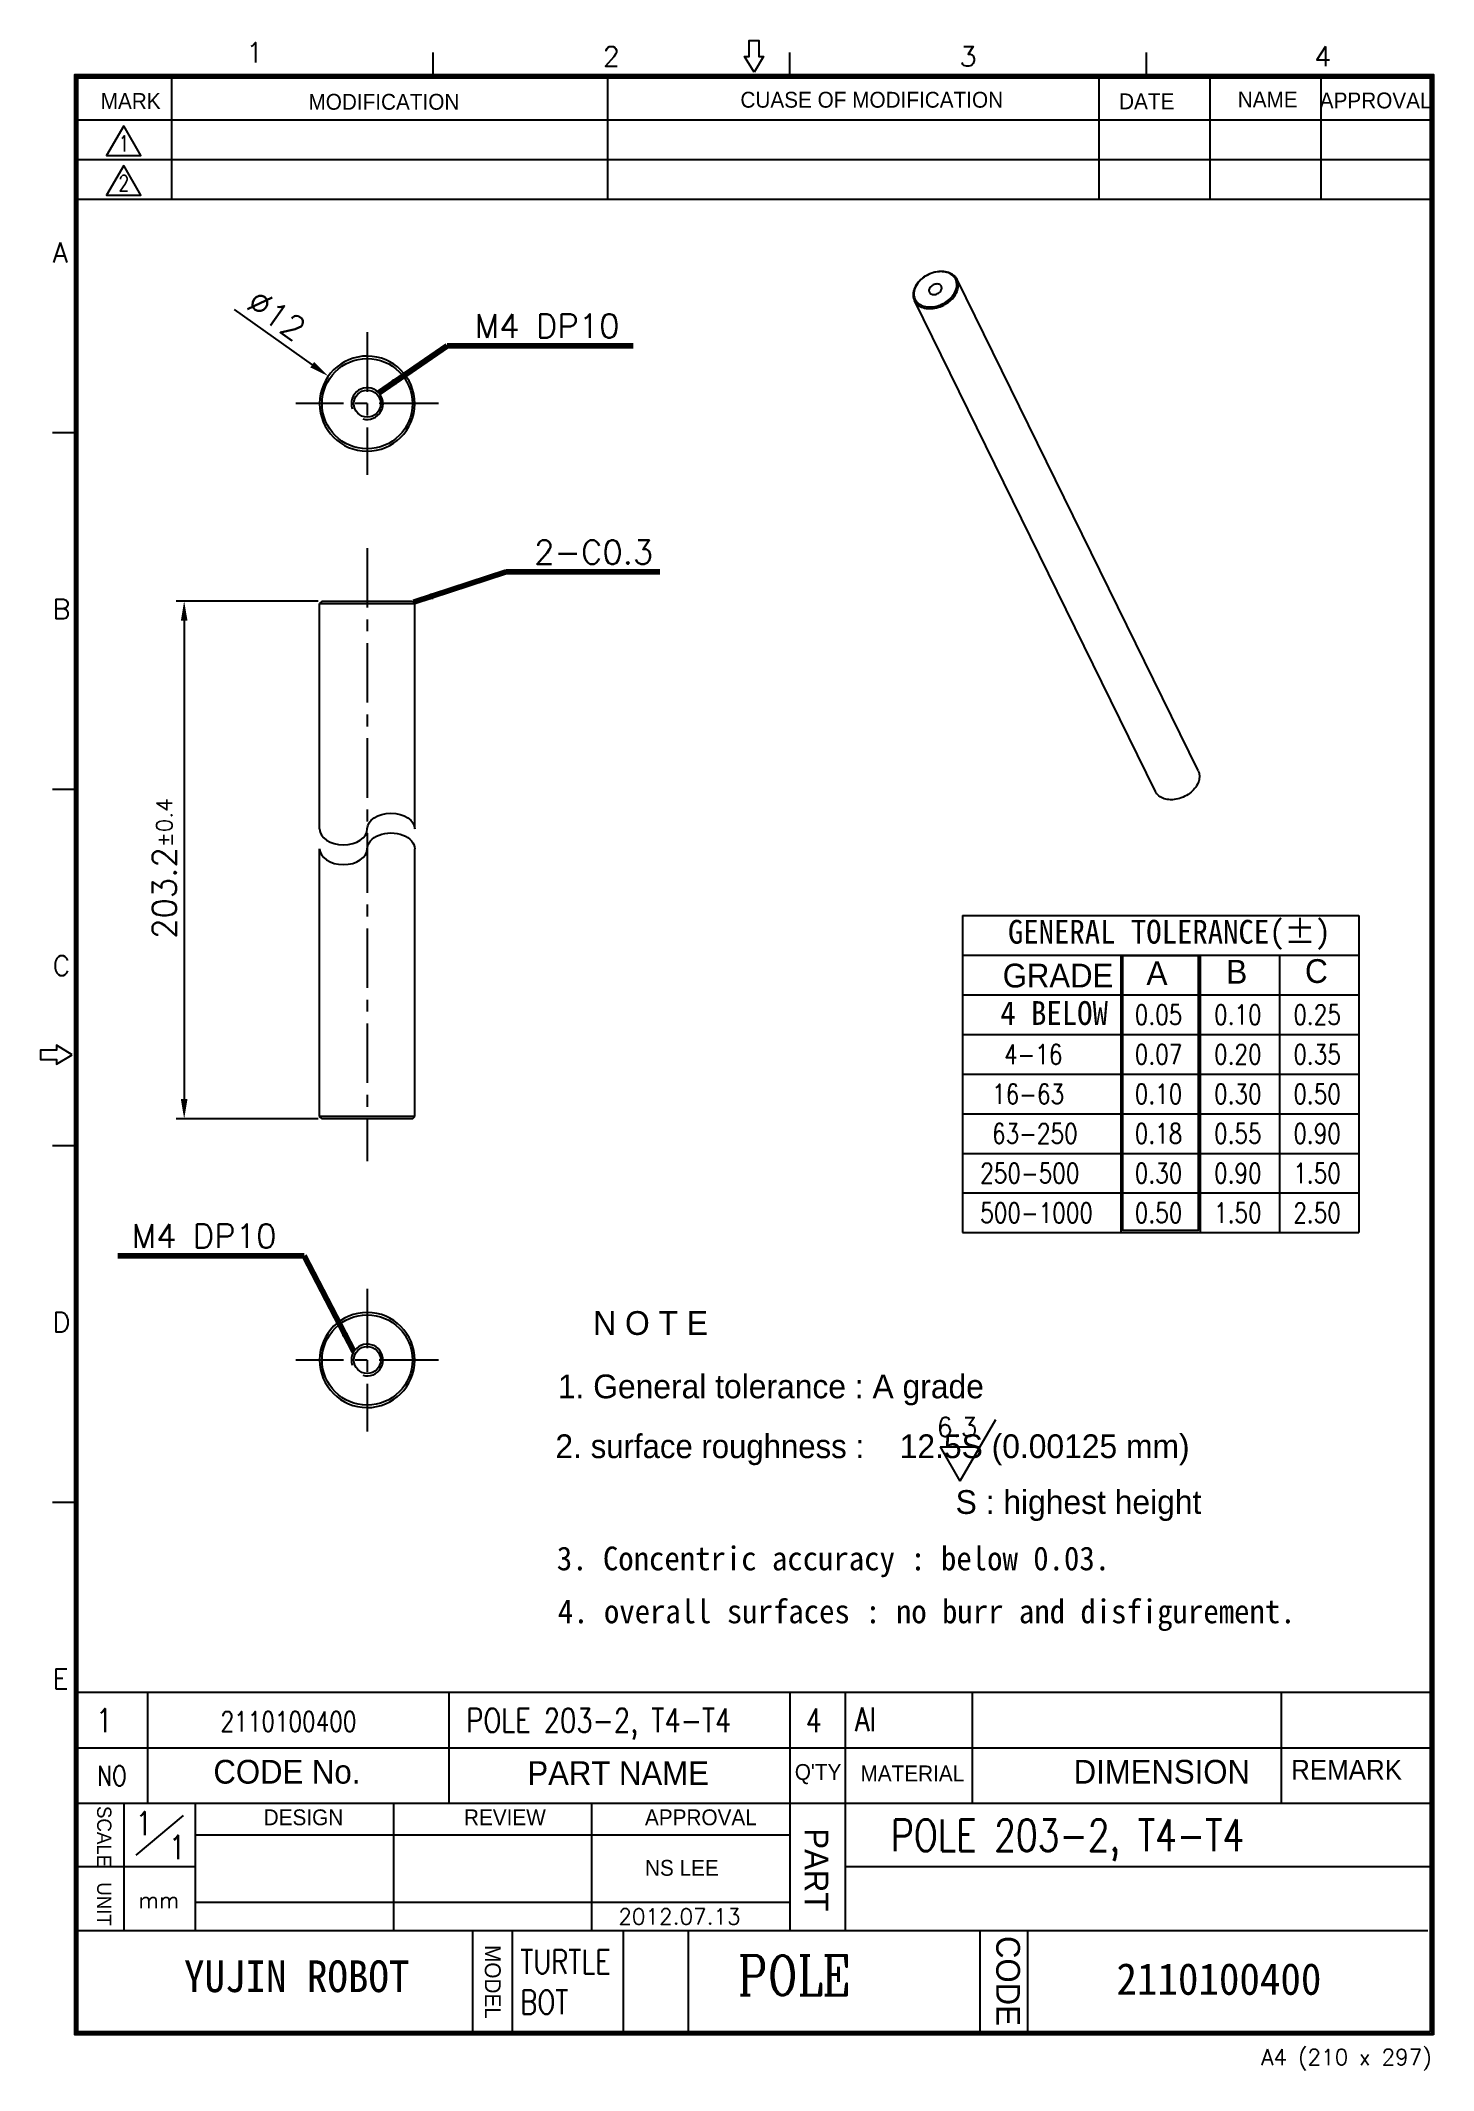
# Model space of a CAD drawing. Extents: x -1998 to 15527, y 57 to 14548.
# Drawn here: x -1116.7 to -941, y 56.7 to 312.9 of the extents above; entities that cross this region are included whole.
import ezdxf
from ezdxf.enums import TextEntityAlignment as Align

# ---------------------------------------------------------------- set-up
doc = ezdxf.new("R2010")
doc.units = 0
doc.header["$LTSCALE"] = 6
doc.header["$MEASUREMENT"] = 0
doc.linetypes.add('CENTER', pattern=[2, 1.25, -0.25, 0.25, -0.25])
doc.layers.get('0').update_dxf_attribs({"linetype": 'CONTINUOUS'})
for name, color, linetype in [('CEN', 1, 'CENTER'), ('DIM', 4, 'CONTINUOUS'), ('FOM', 3, 'CONTINUOUS'), ('TXT', 2, 'CONTINUOUS')]:
    doc.layers.add(name, color=color, linetype=linetype)
doc.styles.add('F', font='romans', dxfattribs={"width": 0.8, "bigfont": 'hl'})
doc.styles.add('GHS', font='romans', dxfattribs={"bigfont": 'ghs'})
doc.styles.add('H3', font='romans', dxfattribs={"width": 0.8, "height": 3, "bigfont": 'hl'})
doc.styles.add('H4', font='romans', dxfattribs={"width": 0.8, "height": 4, "bigfont": 'hl'})
doc.styles.add('ROMANC', font='romanc', dxfattribs={"width": 0.8, "height": 5})
doc.styles.get("Standard").update_dxf_attribs({"font": 'txt', "width": 0.8})
doc.dimstyles.get("Standard").update_dxf_attribs({"dimtxt": 0.18, "dimasz": 0.18, "dimexe": 0.18, "dimexo": 0.0625, "dimgap": 0.09, "dimtad": 0, "dimtih": 1, "dimtoh": 1, "dimdec": 4, "dimzin": 0, "dimdsep": 46, "dimtxsty": 'Standard', "dimcen": 0.09, "dimadec": 0, "dimazin": 0, "dimtfac": 1, "dimtdec": 4, "dimtofl": 0, "dimtmove": 0, "dimatfit": 3, "dimfxl": 0, "dimtolj": 1, "dimtzin": 0, "dimarcsym": 0})

msp = doc.modelspace()

# ---------------------------------------------------------------- texts
at = {"layer": 'DIM', "style": 'GHS'}
msp.add_text('2012.07.13', height=2, dxfattribs=at).set_placement((-1043.84, 75.17))
at = {"layer": 'DIM', "style": 'ROMANC', "width": 0.8}
msp.add_text('POLE', height=5, dxfattribs=at).set_placement((-1028.77, 66.25))
at = {"layer": 'DIM', "style": 'GHS'}
for s, insert, char_height, attachment_point in [('{\\fGulim|b0|i0|c129|p50;MARK}', (-1109.14, 306.29), 2, 1), ('{\\fGulim|b0|i0|c129|p50;MODIFICATION }', (-1082.93, 306.19), 2, 1), ('{\\fGulim|b0|i0|c129|p50;CUASE OF MODIFICATION}', (-1028.44, 306.45), 2, 1), ('{\\fGulim|b0|i0|c129|p50;DATE}', (-980.67, 306.25), 2, 1), ('{\\fGulim|b0|i0|c129|p50;NAME}', (-965.7, 306.49), 2, 1), ('{\\fGulim|b0|i0|c129|p50;APPROVAL}', (-955.36, 306.36), 2, 1), ('{\\Fromans,ghs|c129;M4 DP10}', (-1061.95, 275.41), 3, 7), ('{\\Fromans,ghs|c129;M4 DP10}', (-1086.97, 160.55), 3, 9), ('{\\Fromans,ghs|c129;6.3}', (-1003.69, 136.74), 2.4, 7), ('{\\fGulim|b0|i0|c129|p50;CODE No.}', (-1094.92, 95.94), 3, 1), ('{\\fGulim|b0|i0|c129|p50;PART NAME}', (-1055.31, 95.77), 3, 1), ('{\\fGulim|b0|i0|c129|p50;MATERIAL}', (-1013.29, 95.23), 2, 1), ('{\\fGulim|b0|i0|c129|p50;DIMENSION}', (-986.4, 95.94), 3, 1), ('{\\fGulim|b0|i0|c129|p50;REMARK}', (-958.97, 95.94), 2.5, 1), ('{\\fGulim|b0|i0|c129|p50;DESIGN}', (-1088.58, 89.69), 2, 1), ('{\\fGulim|b0|i0|c129|p50;REVIEW}', (-1063.31, 89.69), 2, 1), ('{\\fGulim|b0|i0|c129|p50;APPROVAL}', (-1040.48, 89.69), 2, 1), ('{\\fGulim|b0|i0|c129|p50;NS LEE}', (-1040.48, 83.31), 2, 1), ('{\\fDotumChe|b0|i0|c129|p49;YUJIN ROBOT}', (-1098.63, 70.63), 4, 1), ('{\\fDotumChe|b0|i0|c129|p49;2110100400}', (-981, 70.29), 4, 1)]:
    msp.add_mtext(s, dxfattribs=dict(at, insert=insert, char_height=char_height, attachment_point=attachment_point))
for s, insert, char_height, attachment_point, rotation in [('\\A1;%%C12', (-1086.96, 278.26), 3, 5, 324.7101), ('\\A1;20{\\Fromans,ghs|c129;3.2\\H0.6667x;%%P0.4}', (-1101.11, 208.42), 3, 5, 90), ('{\\fGulim|b0|i0|c129|p50;SCALE}', (-1107.79, 90.12), 1.8, 1, 270), ('{\\fGulim|b0|i0|c129|p50;PART}', (-1017.35, 87.3), 3, 1, 270), ('{\\fGulim|b0|i0|c129|p50;UNIT}', (-1107.79, 80.49), 1.8, 1, 270), ('{\\fGulim|b0|i0|c129|p50;MODEL}', (-1058.68, 72.56), 2, 1, 270), ('{\\fGulim|b0|i0|c129|p50;CODE}', (-993.17, 73.71), 3, 1, 270)]:
    msp.add_mtext(s, dxfattribs=dict(at, insert=insert, char_height=char_height, attachment_point=attachment_point, rotation=rotation))
at = {"layer": 'DIM', "insert": (-1054.47, 246.86), "char_height": 3, "width": 17.5681, "attachment_point": 7, "style": 'GHS'}
msp.add_mtext('{\\Fromans,ghs|c129;2-C0.3}', dxfattribs=at)
at = {"layer": 'DIM', "insert": (-1021.58, 95.41), "char_height": 2, "attachment_point": 1, "line_spacing_factor": 0.8, "style": 'GHS'}
msp.add_mtext("{\\fGulim|b0|i0|c129|p50;Q'TY}", dxfattribs=at)
at = {"layer": 'FOM', "style": 'F'}
for s, p in [('1', (-1089.72, 311.42)), ('2', (-1044.72, 310.92)), ('3', (-999.72, 310.92)), ('4', (-954.97, 310.92))]:
    msp.add_text(s, height=2.5, dxfattribs=at).set_placement(p, align=Align.MIDDLE)
at = {"layer": 'FOM', "style": 'F', "width": 0.8}
for s, height, p in [('1', 2, (-1106.22, 299.92)), ('2', 2, (-1106.22, 294.92)), ('NO', 2.5, (-1107.72, 93.92))]:
    msp.add_text(s, height=height, dxfattribs=at).set_placement(p, align=Align.MIDDLE)
at = {"layer": 'FOM', "style": 'F'}
for s, height, p in [('A', 2.5, (-1115.22, 284.92)), ('B', 2.5, (-1115.22, 239.92)), ('C', 2.5, (-1115.22, 194.92)), ('D', 2.5, (-1115.22, 149.92)), ('E', 2.5, (-1115.22, 104.92)), ('mm', 2, (-1104.36, 77.24))]:
    msp.add_text(s, height=height, dxfattribs=at).set_placement(p)
msp.add_text('A4 (210 x 297)', height=2, dxfattribs=at).set_placement((-941.22, 57.42), align=Align.RIGHT)
at = {"layer": 'TXT', "width": 0.8}
for s, height, style, p in [('0.05', 2.5, 'F', (-978.69, 188.73)), ('0.10', 2.5, 'F', (-968.69, 188.73)), ('0.25', 2.5, 'F', (-958.69, 188.73)), ('4-16', 2.5, 'F', (-995.19, 183.73)), ('0.07', 2.5, 'F', (-978.69, 183.73)), ('0.20', 2.5, 'F', (-968.69, 183.73)), ('0.35', 2.5, 'F', (-958.69, 183.73)), ('16-63', 2.5, 'F', (-996.69, 178.73)), ('0.10', 2.5, 'F', (-978.69, 178.73)), ('0.30', 2.5, 'F', (-968.69, 178.73)), ('0.50', 2.5, 'F', (-958.69, 178.73)), ('63-250', 2.5, 'F', (-996.69, 173.73)), ('0.18', 2.5, 'F', (-978.69, 173.73)), ('0.55', 2.5, 'F', (-968.69, 173.73)), ('0.90', 2.5, 'F', (-958.69, 173.73)), ('250-500', 2.5, 'F', (-998.19, 168.73)), ('0.30', 2.5, 'F', (-978.69, 168.73)), ('0.90', 2.5, 'F', (-968.69, 168.73)), ('1.50', 2.5, 'F', (-958.69, 168.73)), ('500-1000', 2.5, 'F', (-998.19, 163.73)), ('0.50', 2.5, 'F', (-978.69, 163.73)), ('1.50', 2.5, 'F', (-968.69, 163.73)), ('2.50', 2.5, 'F', (-958.69, 163.73)), ('Al', 2.984, 'H3', (-1013.99, 99.56)), ('1', 3, 'H3', (-1109.72, 99.42)), ('2110100400', 2.5, 'H3', (-1094.02, 99.53)), ('POLE 203-2, T4-T4', 3, 'H3', (-1063.02, 99.42)), ('4', 3, 'H3', (-1020.22, 99.42)), ('1', 3, 'H3', (-1104.72, 86.42)), ('POLE 203-2, T4-T4', 4, 'H4', (-1009.45, 84.42)), ('1', 3, 'H3', (-1100.52, 83.42)), ('TURTLE', 3, 'H3', (-1056.21, 68.95)), ('BOT', 3, 'H3', (-1056.21, 63.86))]:
    msp.add_text(s, height=height, dxfattribs=dict(at, style=style)).set_placement(p)
at = {"layer": 'TXT', "char_height": 3, "attachment_point": 1, "style": 'GHS'}
for s, insert in [('{\\fDotumChe|b0|i0|c129|p49;GENERAL TOLERANCE(%%P)}', (-994.69, 201.95)), ('{\\fGulim|b0|i0|c129|p50;GRADE}', (-995.35, 196.42)), ('{\\fﾵﾸ\uffbf\ufff2ￃﾼ|b0|i0|c129|p49;A}', (-977.23, 196.72)), ('{\\fﾵﾸ\uffbf\ufff2ￃﾼ|b0|i0|c129|p49;B}', (-967.17, 196.9)), ('{\\fﾵﾸ\uffbf\ufff2ￃﾼ|b0|i0|c129|p49;C}', (-957.22, 196.99)), ('{\\fDotumChe|b0|i0|c129|p49;4 BELOW}', (-995.65, 191.69)), ('{\\fﾵﾸ\uffbf\ufff2ￃﾼ|b0|i0|c129|p49;    N O T E}', (-1051.47, 152.57)), ('{\\fﾵﾸ\uffbf\ufff2ￃﾼ|b0|i0|c129|p49;1. General tolerance : A grade}', (-1051.47, 144.57)), ('{\\fﾵﾸ\uffbf\ufff2ￃﾼ|b0|i0|c129|p49;2. \\fGulim|b0|i0|c129|p50;surface roughness\\fﾵﾸ\uffbf\ufff2ￃﾼ|b0|i0|c129|p49; :    12.5S (0.00125 mm)}', (-1051.78, 137.02)), ('{\\fﾵﾸ\uffbf\ufff2ￃﾼ|b0|i0|c129|p49;S : highest height}', (-1001.29, 129.98)), ('{\\fDotumChe|b0|i0|c129|p49;3. Concentric accuracy : below 0.03.}', (-1051.6, 122.86)), ('{\\fDotumChe|b0|i0|c129|p49;4. overall surfaces : no burr and disfigurement.}', (-1051.47, 116.18))]:
    msp.add_mtext(s, dxfattribs=dict(at, insert=insert))

# ---------------------------------------------------------------- linework, layer by layer
for p, q in [((-970.7, 220.78), (-1001.11, 282.76)), ((-976.08, 218.14), (-1006.49, 280.11)), ((-1081.52, 213.42), (-1081.52, 241.89)), ((-1069.52, 213.42), (-1069.52, 241.89)), ((-1081.52, 177.14), (-1081.52, 210.92)), ((-1069.52, 177.14), (-1069.52, 210.92))]:
    msp.add_line(p, q)
at = {"color": 7, "linetype": 'Continuous'}
for p, q in [((-1081.22, 242.19), (-1081.52, 241.89)), ((-1081.52, 241.89), (-1069.52, 241.89)), ((-1081.52, 213.42), (-1081.52, 241.89)), ((-1081.22, 242.19), (-1069.82, 242.19)), ((-1069.82, 242.19), (-1069.52, 241.89)), ((-1069.52, 213.42), (-1069.52, 241.89)), ((-1081.52, 177.14), (-1081.52, 210.92)), ((-1069.52, 177.14), (-1069.52, 210.92)), ((-1069.52, 177.14), (-1081.52, 177.14)), ((-1081.22, 176.84), (-1081.52, 177.14)), ((-1069.82, 176.84), (-1081.22, 176.84)), ((-1069.82, 176.84), (-1069.52, 177.14))]:
    msp.add_line(p, q, dxfattribs=at)
for centre in [(-1075.52, 267.1), (-1075.52, 146.4)]:
    msp.add_circle(centre, 5.7, dxfattribs=at)
for centre in [(-1075.52, 267.1), (-1075.52, 146.4)]:
    msp.add_circle(centre, 1.7)
for centre, radius, start, end in [((-1003.06, 279.91), 3.85, 121.9857, 124.6927), ((-1003.02, 279.83), 3.94, 114.1608, 121.9783), ((-1003.03, 279.86), 3.92, 111.067, 114.1647), ((-1003.07, 279.98), 3.79, 102.682, 111.1285), ((-1003.11, 280.14), 3.62, 101.1555, 102.6541), ((-1002.62, 282.13), 1.49, 20.2961, 21.6414), ((-1004.33, 280.75), 2.34, 159.8976, 162.8136), ((-1004.45, 280.91), 2.11, 162.8186, 165.7913), ((-1075.52, 267.1), 6, 0, 359.654), ((-1075.52, 146.4), 6, 0, 359.654)]:
    msp.add_arc(centre, radius, start, end, dxfattribs=at)
for points, knots in [([(-1001.11, 282.76), (-1001.16, 282.86), (-1001.28, 283.05), (-1001.62, 283.39), (-1002.19, 283.69), (-1003, 283.82), (-1003.87, 283.73), (-1004.74, 283.42), (-1005.75, 282.8), (-1006.33, 282.08), (-1006.53, 281.55)], [0, 0, 0, 0, 0.050832, 0.102762, 0.212899, 0.33484, 0.46761, 0.606767, 0.746146, 1, 1, 1, 1]), ([(-1005.26, 283.08), (-1005.54, 282.88), (-1006.04, 282.43), (-1006.38, 281.83), (-1006.47, 281.53)], [0, 0, 0, 0, 0.524574, 1, 1, 1, 1]), ([(-1001.24, 282.68), (-1001.28, 282.78), (-1001.39, 282.98), (-1001.68, 283.32), (-1002.21, 283.64), (-1002.98, 283.79), (-1003.53, 283.75), (-1003.81, 283.7)], [0, 0, 0, 0, 0.10958, 0.220772, 0.455341, 0.71537, 1, 1, 1, 1]), ([(-1001.22, 281.53), (-1001.16, 281.72), (-1001.1, 282.09), (-1001.17, 282.47), (-1001.23, 282.65)], [0, 0, 0, 0, 0.516676, 1, 1, 1, 1]), ([(-1001.04, 281.44), (-1000.97, 281.66), (-1000.9, 282.11), (-1001.01, 282.56), (-1001.11, 282.76)], [0, 0, 0, 0, 0.517437, 1, 1, 1, 1]), ([(-1006.56, 281.44), (-1006.63, 281.21), (-1006.7, 280.76), (-1006.59, 280.31), (-1006.49, 280.11)], [0, 0, 0, 0, 0.517437, 1, 1, 1, 1]), ([(-1006.5, 281.42), (-1006.56, 281.21), (-1006.6, 280.79), (-1006.46, 280.37), (-1006.36, 280.19)], [0, 0, 0, 0, 0.515339, 1, 1, 1, 1]), ([(-1006.49, 280.11), (-1006.44, 280.01), (-1006.32, 279.81), (-1005.98, 279.47), (-1005.39, 279.17), (-1004.56, 279.05), (-1003.66, 279.16), (-1002.78, 279.49), (-1001.78, 280.15), (-1001.21, 280.89), (-1001.04, 281.44)], [0, 0, 0, 0, 0.050925, 0.102991, 0.213615, 0.33633, 0.46991, 0.609565, 0.748812, 1, 1, 1, 1]), ([(-1006.36, 280.19), (-1006.31, 280.1), (-1006.18, 279.92), (-1005.84, 279.62), (-1005.28, 279.35), (-1004.49, 279.26), (-1003.65, 279.38), (-1002.84, 279.7), (-1001.91, 280.32), (-1001.38, 281.02), (-1001.22, 281.53)], [0, 0, 0, 0, 0.050942, 0.10327, 0.214778, 0.338223, 0.47202, 0.611361, 0.74996, 1, 1, 1, 1]), ([(-970.7, 220.78), (-970.6, 220.59), (-970.49, 220.14), (-970.56, 219.68), (-970.63, 219.46)], [0, 0, 0, 0, 0.482563, 1, 1, 1, 1]), ([(-970.63, 219.46), (-970.79, 218.92), (-971.36, 218.17), (-972.37, 217.51), (-973.25, 217.18), (-974.14, 217.07), (-974.98, 217.19), (-975.56, 217.5), (-975.91, 217.84), (-976.03, 218.04), (-976.08, 218.14)], [0, 0, 0, 0, 0.251188, 0.390435, 0.53009, 0.66367, 0.786385, 0.897009, 0.949075, 1, 1, 1, 1])]:
    msp.add_open_spline(points, degree=3, knots=knots, dxfattribs=at)
for points, knots in [([(-1003.08, 281.9), (-1003.11, 281.96), (-1003.2, 282.07), (-1003.4, 282.17), (-1003.63, 282.21), (-1003.89, 282.18), (-1004.14, 282.08), (-1004.42, 281.9), (-1004.58, 281.68), (-1004.63, 281.53)], [0, 0, 0, 0, 0.102446, 0.213149, 0.335945, 0.469606, 0.609344, 0.748656, 1, 1, 1, 1]), ([(-1003.06, 281.53), (-1003.05, 281.59), (-1003.03, 281.72), (-1003.06, 281.85), (-1003.08, 281.9)], [0, 0, 0, 0, 0.517232, 1, 1, 1, 1]), ([(-1004.63, 281.53), (-1004.65, 281.47), (-1004.67, 281.34), (-1004.64, 281.21), (-1004.61, 281.15)], [0, 0, 0, 0, 0.517232, 1, 1, 1, 1]), ([(-1004.61, 281.15), (-1004.58, 281.1), (-1004.49, 280.99), (-1004.3, 280.89), (-1004.06, 280.85), (-1003.81, 280.88), (-1003.56, 280.98), (-1003.27, 281.16), (-1003.11, 281.38), (-1003.06, 281.53)], [0, 0, 0, 0, 0.102446, 0.213149, 0.335945, 0.469606, 0.609344, 0.748656, 1, 1, 1, 1])]:
    msp.add_open_spline(points, degree=3, knots=knots)
at = {"layer": 'CEN'}
for p, q in [((-1075.52, 276.1), (-1075.52, 258.1)), ((-1066.52, 267.1), (-1084.52, 267.1)), ((-1075.52, 248.87), (-1075.52, 171.51)), ((-1075.52, 155.4), (-1075.52, 137.4)), ((-1066.52, 146.4), (-1084.52, 146.4))]:
    msp.add_line(p, q, dxfattribs=at)
at = {"layer": 'DIM'}
for p, q in [((-1092.31, 278.98), (-1082.46, 272.01)), ((-1081.72, 242.19), (-1099.61, 242.19)), ((-1098.61, 239.69), (-1098.61, 179.34)), ((-1081.72, 176.84), (-1099.61, 176.84)), ((-996.28, 138.84), (-1000.74, 131.11)), ((-1003.24, 135.44), (-1000.74, 131.11)), ((-1003.24, 135.44), (-998.24, 135.44))]:
    msp.add_line(p, q, dxfattribs=at)
for centre in [(-1075.52, 267.1), (-1075.52, 146.4)]:
    msp.add_arc(centre, 2, 253.7418, 199.3214, dxfattribs=at)
at = {"layer": 'DIM', "extrusion": (0, 0, -1)}
for centre, end_param in [((-1072.52, 213.42), 6.283185), ((-1072.52, 210.92), 6.283222)]:
    msp.add_ellipse(centre, major_axis=(3, 0), ratio=0.666667, start_param=3.141593, end_param=end_param, dxfattribs=at)
at = {"layer": 'DIM'}
for centre in [(-1078.52, 213.42), (-1078.52, 210.92)]:
    msp.add_ellipse(centre, major_axis=(3, 0), ratio=0.666667, start_param=3.141593, end_param=6.283185, dxfattribs=at)
for points in [[(-1082.22, 272.35), (-1082.7, 271.67), (-1080.42, 270.56)], [(-1099.03, 239.69), (-1098.19, 239.69), (-1098.61, 242.19)], [(-1099.03, 179.34), (-1098.19, 179.34), (-1098.61, 176.84)]]:
    msp.add_solid(points, dxfattribs=at)
at = {"layer": 'FOM'}
for p, q in [((-1067.22, 308.42), (-1067.22, 311.42)), ((-1022.22, 308.42), (-1022.22, 311.42)), ((-977.22, 308.42), (-977.22, 311.42)), ((-1112.22, 263.42), (-1115.22, 263.42)), ((-1112.22, 218.42), (-1115.22, 218.42)), ((-1112.22, 173.42), (-1115.22, 173.42)), ((-1112.22, 128.42), (-1115.22, 128.42))]:
    msp.add_line(p, q, dxfattribs=at)
at = {"layer": 'FOM', "color": 3}
for p, q in [((-1100.22, 308.42), (-1100.22, 292.92)), ((-1045.22, 308.42), (-1045.22, 292.92)), ((-983.22, 308.42), (-983.22, 292.92)), ((-969.22, 308.42), (-969.22, 292.92)), ((-955.22, 308.42), (-955.22, 292.92)), ((-1112.22, 302.92), (-941.22, 302.92)), ((-1112.22, 297.92), (-941.22, 297.92)), ((-1112.22, 292.92), (-941.22, 292.92)), ((-1103.22, 104.42), (-1103.22, 90.42)), ((-1065.22, 104.42), (-1065.22, 90.42)), ((-1022.22, 104.42), (-1022.22, 74.42)), ((-1015.22, 104.42), (-1015.22, 74.42)), ((-999.22, 104.42), (-999.22, 90.42)), ((-960.22, 104.42), (-960.22, 90.42)), ((-941.22, 97.42), (-1112.22, 97.42)), ((-1106.22, 90.42), (-1106.22, 74.42)), ((-1097.22, 90.42), (-1097.22, 74.42)), ((-1072.22, 90.42), (-1072.22, 74.42)), ((-1047.22, 90.42), (-1047.22, 74.42)), ((-1098.72, 88.92), (-1104.72, 83.92)), ((-1022.22, 86.42), (-1097.22, 86.42)), ((-1097.22, 82.42), (-1112.22, 82.42)), ((-941.22, 82.42), (-1015.22, 82.42)), ((-1022.22, 77.92), (-1097.22, 77.92)), ((-1062.22, 74.42), (-1062.22, 61.42)), ((-1057.22, 74.42), (-1057.22, 61.42)), ((-1043.22, 74.42), (-1043.22, 61.42)), ((-1035.04, 74.42), (-1035.04, 61.42)), ((-998.22, 74.42), (-998.22, 61.42)), ((-992.22, 74.42), (-992.22, 61.42))]:
    msp.add_line(p, q, dxfattribs=at)
at = {"layer": 'FOM', "color": 7}
for p, q in [((-941.22, 90.42), (-1112.22, 90.42)), ((-1112.22, 74.42), (-941.72, 74.42))]:
    msp.add_line(p, q, dxfattribs=at)
at = {"layer": 'FOM'}
for points in [[(-1026.72, 308.92), (-1027.92, 310.92), (-1027.32, 310.92), (-1027.32, 312.92), (-1026.12, 312.92), (-1026.12, 310.92), (-1025.52, 310.92)], [(-1106.22, 302.17), (-1108.39, 298.42), (-1104.06, 298.42)], [(-1106.22, 297.17), (-1108.39, 293.42), (-1104.06, 293.42)], [(-1112.72, 184.92), (-1114.72, 186.12), (-1114.72, 185.52), (-1116.72, 185.52), (-1116.72, 184.32), (-1114.72, 184.32), (-1114.72, 183.72)]]:
    msp.add_lwpolyline(points, close=True, dxfattribs=at)
at = {"layer": 'FOM', "color": 7}
for points in [[(-941.02, 61.22), (-1112.42, 61.22), (-1112.42, 308.62), (-941.02, 308.62)], [(-941.22, 61.42), (-1112.22, 61.42), (-1112.22, 308.42), (-941.22, 308.42)], [(-941.42, 61.62), (-1112.02, 61.62), (-1112.02, 308.22), (-941.42, 308.22)]]:
    msp.add_lwpolyline(points, close=True, dxfattribs=at)
at = {"layer": 'TXT'}
for p, q in [((-1000.44, 202.48), (-1000.44, 162.48)), ((-1000.44, 202.48), (-950.44, 202.48)), ((-950.44, 202.48), (-950.44, 162.48)), ((-1000.44, 197.48), (-950.44, 197.48)), ((-980.44, 197.48), (-980.44, 162.48)), ((-970.44, 197.48), (-970.44, 162.48)), ((-960.44, 197.48), (-960.44, 162.48)), ((-1000.44, 192.48), (-950.44, 192.48)), ((-1000.44, 187.48), (-950.44, 187.48)), ((-1000.44, 182.48), (-950.44, 182.48)), ((-1000.44, 177.48), (-950.44, 177.48)), ((-1000.44, 172.48), (-950.44, 172.48)), ((-1000.44, 167.48), (-950.44, 167.48)), ((-1000.44, 162.48), (-950.44, 162.48)), ((-1112.22, 111.42), (-1112.22, 118.42))]:
    msp.add_line(p, q, dxfattribs=at)
at = {"layer": 'TXT', "color": 7}
msp.add_line((-941.22, 104.42), (-1112.22, 104.42), dxfattribs=at)
at = {"layer": 'TXT'}
msp.add_lwpolyline([(-980.25, 197.39), (-980.25, 162.79), (-970.65, 162.79), (-970.65, 197.39)], close=True, dxfattribs=at)

msp.set_redraw_order([(e.dxf.handle, doc.entitydb.next_handle()) for e in msp.query("TEXT MTEXT ATTDEF DIMENSION ARC_DIMENSION")])  # texts and dimensions are drawn at this point

# ---------------------------------------------------------------- leaders
at = {"layer": 'DIM', "annotation_type": 0, "has_hookline": 1}
for points, hookline_direction, text_width in [([(-1074.07, 268.47), (-1065.45, 274.41), (-1062.95, 274.41)], 0, 20), ([(-1069.67, 242.04), (-1057.97, 245.86), (-1055.47, 245.86)], 0, 15.86), ([(-1077.21, 147.47), (-1083.47, 159.55), (-1085.97, 159.55)], 1, 20)]:
    msp.add_leader(points, dimstyle='Standard', override={"dimtxt": 3, "dimasz": 2.5, "dimexe": 1, "dimexo": 0.5, "dimgap": 1, "dimtad": 1, "dimtih": 0, "dimtoh": 0, "dimtxsty": 'GHS', "dimcen": 0, "dimclrd": 256, "dimclre": 256, "dimclrt": 256, "dimtix": 1, "dimtofl": 1, "dimtmove": 1, "dimlwd": 65535, "dimlwe": 65535}, dxfattribs=dict(at, hookline_direction=hookline_direction, text_width=text_width))

doc.saveas('drawing.dxf')
